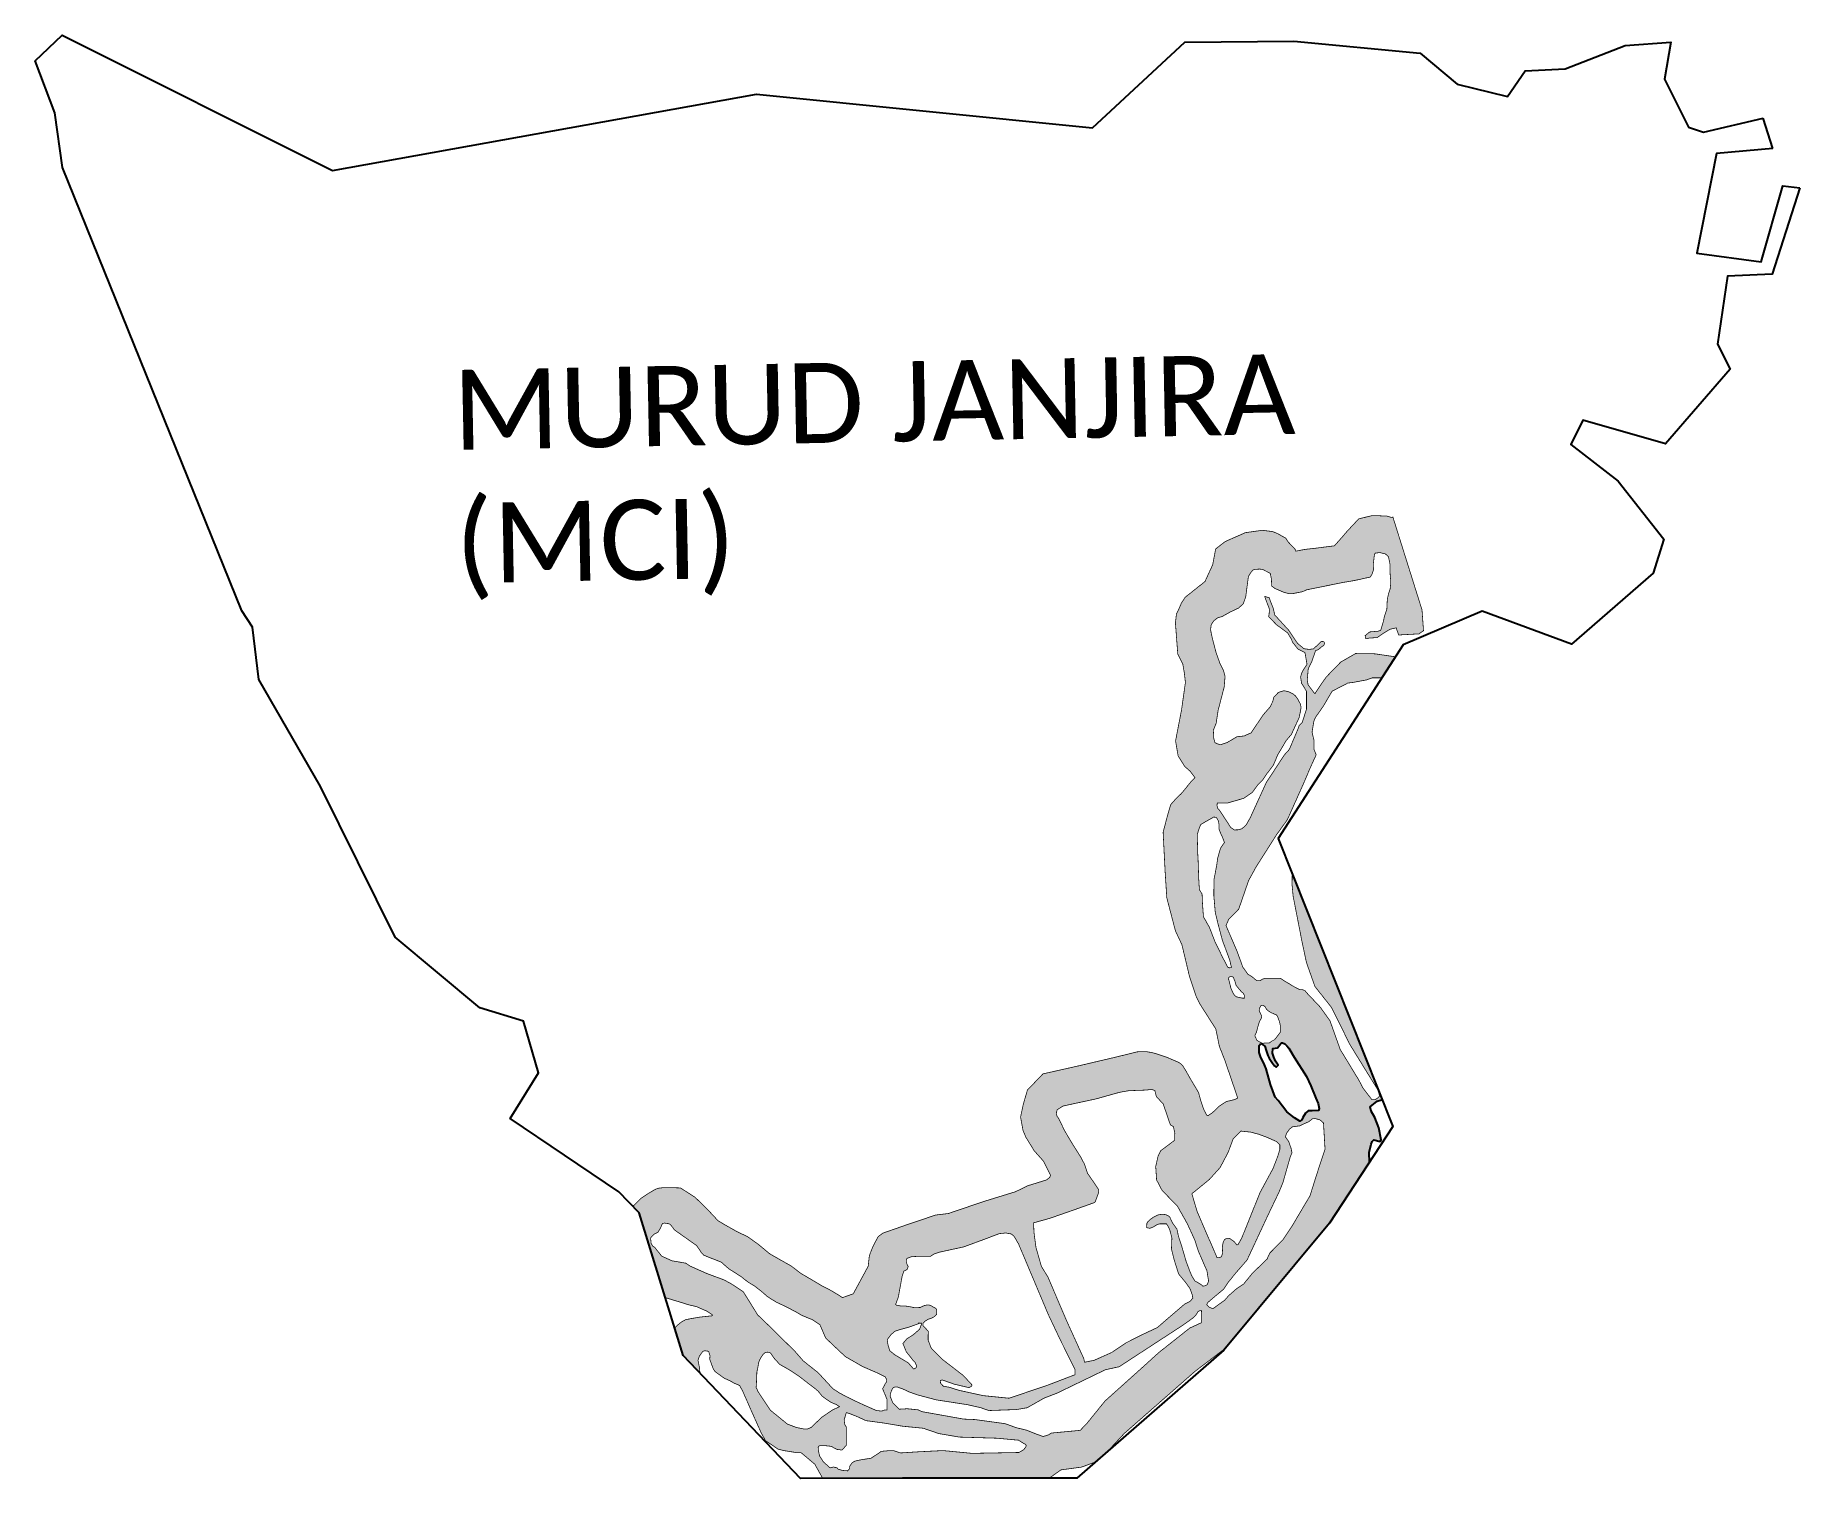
# Model space of a CAD drawing. Header units: metres. Extents: x 283713 to 286112, y 2026363 to 2028326.
import ezdxf

# ---------------------------------------------------------------- set-up
doc = ezdxf.new("R2010")
doc.units = ezdxf.units.M
for name, color, linetype in [('MANGROOVE BUFFER ZONE', 120, 'Continuous'), ('village', 3, 'Continuous'), ('VILLAGE NAME', 250, 'Continuous')]:
    doc.layers.add(name, color=color, linetype=linetype)
doc.styles.get("Standard").update_dxf_attribs({"font": 'simplex.shx'})

msp = doc.modelspace()

# ---------------------------------------------------------------- texts
at = {"layer": 'VILLAGE NAME', "insert": (284279.8, 2027870.9), "char_height": 108.748, "attachment_point": 1, "rotation": 1.1028}
msp.add_mtext_dynamic_manual_height_columns('{\\fCalibri|b0|i0|c0|p34;MURUD JANJIRA (MCI)}', width=1174.7, gutter_width=543.7, heights=[0], dxfattribs=at)

# ---------------------------------------------------------------- hatches: boundary and pattern name
at = {"layer": 'MANGROOVE BUFFER ZONE'}
h = msp.add_hatch(dxfattribs=at)
h.set_pattern_fill('GRASS', color=256)
h.paths.add_polyline_path([(285460.1, 2027004.6), (285448.2, 2027017.2), (285443.2, 2027022.4), (285439.3, 2027027), (285435.9, 2027028.2), (285432.1, 2027028.4), (285422.8, 2027033.2), (285417.4, 2027036.7), (285413.2, 2027039), (285406.2, 2027043.7), (285402.7, 2027043.7), (285385.9, 2027043.7), (285381.9, 2027042.6), (285378.2, 2027040.5), (285374.1, 2027040.3), (285367.3, 2027046), (285361.9, 2027049.2), (285354.9, 2027059), (285347.2, 2027080.3), (285332.1, 2027115.4), (285335.8, 2027124), (285349.4, 2027137.8), (285362.8, 2027176.6), (285373, 2027195.2), (285400.9, 2027239.1), (285415.5, 2027259.4), (285438.1, 2027309.9), (285446, 2027328.6), (285454.7, 2027347.7), (285451.8, 2027354.6), (285451.8, 2027367.2), (285449.1, 2027378.3), (285451.4, 2027392.8), (285453.7, 2027398.5), (285464.6, 2027414.1), (285476.4, 2027434.2), (285497.9, 2027445.3), (285503.9, 2027445.9), (285523.5, 2027449.6), (285530.9, 2027452.3), (285544, 2027452.3), (285562.6, 2027481), (285558.3, 2027481.5), (285534.5, 2027485), (285508.3, 2027485.4), (285488, 2027473.7), (285468.5, 2027453.6), (285459.5, 2027440.8), (285453.1, 2027430.9), (285450.9, 2027433.1), (285443.6, 2027443), (285442.6, 2027449.7), (285443.9, 2027464.7), (285448.9, 2027474.8), (285453.8, 2027489.3), (285457.6, 2027490.7), (285461.5, 2027494.1), (285465, 2027496.5), (285466.2, 2027499.4), (285465, 2027501.6), (285461.8, 2027501.9), (285457.9, 2027498.1), (285450.9, 2027491.7), (285444.8, 2027491), (285438, 2027492), (285429.4, 2027499.1), (285417.2, 2027517.2), (285398.3, 2027537.9), (285396.5, 2027546.5), (285393, 2027555.2), (285390.9, 2027561.2), (285384.8, 2027563.1), (285385.5, 2027560.5), (285391.1, 2027545.8), (285390.7, 2027539.3), (285390, 2027535.6), (285400.9, 2027524.4), (285415.8, 2027513.5), (285421.1, 2027504.6), (285422.6, 2027500.6), (285429.9, 2027491.5), (285435, 2027488.8), (285439.4, 2027486.8), (285442.2, 2027470.8), (285437.7, 2027464), (285434.6, 2027457.9), (285433.5, 2027453.5), (285434.8, 2027444.9), (285438.1, 2027439.8), (285441.5, 2027433.9), (285441.5, 2027417.2), (285441.5, 2027412.7), (285441.5, 2027409.8), (285435.7, 2027391.7), (285431.6, 2027387.6), (285430.2, 2027383.4), (285418.1, 2027354.9), (285411.4, 2027347.5), (285397.1, 2027325.6), (285387, 2027310.3), (285364.9, 2027261.8), (285359.3, 2027252), (285354.1, 2027247.4), (285349.9, 2027245.7), (285343.5, 2027245.5), (285338.7, 2027248.6), (285323, 2027272.7), (285320.8, 2027274.6), (285319.9, 2027278.6), (285320.2, 2027282), (285334.3, 2027282.1), (285356.3, 2027288.5), (285368.1, 2027296.7), (285374.9, 2027306.3), (285381.6, 2027312.9), (285387.1, 2027321.2), (285396.6, 2027333.8), (285402.5, 2027347.8), (285410.5, 2027361.1), (285413.1, 2027366), (285421, 2027375.4), (285431.5, 2027398.2), (285433.2, 2027406.3), (285434.1, 2027411.7), (285433.5, 2027416.1), (285429.4, 2027424), (285426.9, 2027427.3), (285424, 2027430.1), (285416.9, 2027433.6), (285410.9, 2027434.8), (285403.4, 2027432.6), (285396.9, 2027425.8), (285395.9, 2027420.7), (285391.9, 2027412.6), (285382.8, 2027402.2), (285366.2, 2027377.5), (285356.5, 2027373.2), (285347.1, 2027372.3), (285340, 2027368.1), (285334.2, 2027364.7), (285332.1, 2027363.8), (285325.5, 2027361.6), (285322.9, 2027361.6), (285317.1, 2027364.1), (285315.5, 2027370), (285314.9, 2027381), (285318.7, 2027390.6), (285321.4, 2027408.2), (285329.6, 2027439.8), (285330.8, 2027454.2), (285328.7, 2027462.3), (285324, 2027471.6), (285318.7, 2027486.3), (285313.6, 2027505.7), (285311.1, 2027517.7), (285312, 2027524.7), (285315.4, 2027529.8), (285320.5, 2027533.8), (285327, 2027535.8), (285338.1, 2027542), (285349.2, 2027547.2), (285355.5, 2027553), (285358.9, 2027562.5), (285361.3, 2027580.8), (285362.6, 2027590.4), (285365.8, 2027595.5), (285368.9, 2027599.1), (285371.5, 2027599.9), (285378.1, 2027600.2), (285381.9, 2027599.7), (285392.2, 2027594.5), (285393.8, 2027586.8), (285394.2, 2027577.2), (285398.6, 2027573.8), (285410.9, 2027568.6), (285417.7, 2027566.9), (285422, 2027566.7), (285426.5, 2027567.6), (285436.1, 2027569.5), (285441.7, 2027572), (285491.4, 2027582.1), (285502.5, 2027583.9), (285512.1, 2027585.8), (285522.5, 2027588.2), (285527.7, 2027589), (285530.6, 2027593.1), (285532.8, 2027599.9), (285532.2, 2027605.9), (285533.7, 2027618.5), (285534.6, 2027621.8), (285540.8, 2027622.7), (285548.5, 2027621), (285552.6, 2027617.5), (285553.4, 2027615), (285555.1, 2027606.5), (285555.1, 2027596.4), (285555.4, 2027590.4), (285555.9, 2027585.5), (285556, 2027580), (285555.2, 2027573.2), (285553.1, 2027566.8), (285551.4, 2027559.7), (285550.7, 2027545.6), (285547.4, 2027535.9), (285546.3, 2027530), (285542.4, 2027516.9), (285538.6, 2027515.7), (285527.5, 2027514.8), (285521.2, 2027509.7), (285522.2, 2027505.5), (285526.3, 2027506.3), (285537.6, 2027507.1), (285544.3, 2027511.7), (285550.4, 2027515.7), (285555.7, 2027518.5), (285563.4, 2027520.3), (285566.8, 2027510.6), (285594.4, 2027512.1), (285600.6, 2027516.4), (285598.6, 2027544.6), (285559, 2027670.9), (285557.1, 2027670.5), (285550.3, 2027672.4), (285545.5, 2027672.5), (285537.2, 2027672.9), (285530.3, 2027672.9), (285512.5, 2027668.5), (285496.7, 2027651.6), (285491.2, 2027645.1), (285479.5, 2027631.9), (285454.5, 2027628.7), (285439.3, 2027627), (285427, 2027624.6), (285426.5, 2027626.6), (285423, 2027630.5), (285416.7, 2027637), (285413.4, 2027642.2), (285408.6, 2027644.9), (285402.4, 2027648.4), (285395.6, 2027651.2), (285381.6, 2027653), (285358.5, 2027649.8), (285331, 2027637.7), (285318, 2027627.6), (285314, 2027606.2), (285303.5, 2027583.3), (285290.2, 2027572.7), (285276.6, 2027561.9), (285271.4, 2027553.9), (285267.2, 2027544.1), (285264.7, 2027539.4), (285263.3, 2027527), (285266.5, 2027484.7), (285273.4, 2027470.7), (285275.3, 2027459.7), (285276.9, 2027446.1), (285271.6, 2027408.5), (285263.5, 2027366.6), (285267, 2027346.1), (285275.9, 2027331.9), (285283.4, 2027325.2), (285289.9, 2027316.6), (285286.5, 2027313.2), (285283.2, 2027309.5), (285280.2, 2027305.8), (285276.3, 2027300.9), (285271.3, 2027294.9), (285264.3, 2027288.3), (285256.9, 2027279.9), (285252.3, 2027264.2), (285246.6, 2027242.3), (285249.3, 2027188.7), (285251.6, 2027153.1), (285263.3, 2027108.3), (285272.2, 2027089.2), (285282.6, 2027045.5), (285291.4, 2027019.4), (285296.2, 2027009.4), (285318.2, 2026974.8), (285323.1, 2026951), (285330.6, 2026931.9), (285348, 2026880.9), (285344.1, 2026878.9), (285337.1, 2026877.1), (285332.7, 2026876.2), (285322.7, 2026869.7), (285317.1, 2026864), (285313, 2026860.5), (285307.7, 2026857), (285305.8, 2026857.6), (285304.5, 2026860.1), (285302.4, 2026864.1), (285300, 2026870.4), (285297.6, 2026878), (285294.7, 2026888.4), (285283.2, 2026907.8), (285277.1, 2026918.7), (285272.8, 2026925.4), (285268.5, 2026929), (285260.1, 2026932.6), (285252.1, 2026936.1), (285243.7, 2026939), (285233.9, 2026942.1), (285223.6, 2026944), (285211.5, 2026943.7), (285181.8, 2026936.4), (285130.3, 2026924.3), (285083.2, 2026913.7), (285062.1, 2026891.7), (285056.5, 2026872.4), (285052.8, 2026855), (285056.1, 2026836.8), (285060.2, 2026827.2), (285071.3, 2026809.2), (285083.9, 2026795), (285093.5, 2026775.8), (285092.3, 2026772.7), (285087.9, 2026769.4), (285062.7, 2026761.6), (285045.8, 2026753.4), (285002.3, 2026740), (284954.6, 2026723.8), (284937.2, 2026721.7), (284896.7, 2026708), (284865.8, 2026697.2), (284859.3, 2026692.5), (284855.4, 2026685.3), (284851.4, 2026677.2), (284847.2, 2026666.6), (284845.6, 2026652.1), (284841.8, 2026645), (284825.3, 2026614.6), (284810.6, 2026609.4), (284804.9, 2026613.2), (284793.9, 2026619.7), (284784.2, 2026624.6), (284754.4, 2026642.2), (284740.9, 2026652.4), (284711.6, 2026669.1), (284696, 2026682.1), (284681.7, 2026692.3), (284667.3, 2026699.1), (284650.9, 2026708.4), (284641.4, 2026714.1), (284626.9, 2026729.6), (284610.2, 2026745.9), (284590.4, 2026758.6), (284583.4, 2026758.8), (284565.3, 2026758.8), (284559.4, 2026758), (284554.1, 2026755.5), (284546.2, 2026750.7), (284537.2, 2026744.7), (284526.8, 2026734.7), (284525.7, 2026733.6), (284534.4, 2026724.7), (284569.7, 2026609.4), (284588.9, 2026603.6), (284601, 2026599.8), (284612.6, 2026597), (284621.6, 2026593), (284626.5, 2026590.9), (284634, 2026585.8), (284633.4, 2026584.7), (284617.4, 2026583), (284611.4, 2026582), (284604.5, 2026580.8), (284597.2, 2026579.3), (284592.6, 2026576.9), (284587.1, 2026572.6), (284582.5, 2026567.9), (284594, 2026530.5), (284617.2, 2026506.2), (284616.8, 2026507.8), (284616.3, 2026513.7), (284614.2, 2026524.2), (284616.3, 2026530.1), (284620.5, 2026536), (284623.3, 2026537.2), (284628.7, 2026536.4), (284630.5, 2026530.5), (284630.2, 2026525.5), (284634.8, 2026513), (284637.3, 2026508.9), (284649.9, 2026499.8), (284657.9, 2026496.2), (284663.5, 2026493), (284670.9, 2026489.9), (284675.4, 2026481.3), (284688.9, 2026450.6), (284700.1, 2026425.6), (284706.1, 2026414.7), (284713, 2026410.2), (284723.1, 2026403.3), (284731.4, 2026401.3), (284748.8, 2026398.5), (284754.4, 2026398.5), (284773, 2026382.9), (284783.8, 2026363.6), (284892.3, 2026363.7), (285091.7, 2026363.8), (285107.6, 2026375.1), (285135.7, 2026378.9), (285154.2, 2026385.7), (285173.3, 2026402.8), (285193.8, 2026424.7), (285289.7, 2026508.9), (285331.7, 2026541), (285472.9, 2026710.8), (285527.3, 2026793.7), (285526.9, 2026806.7), (285529.5, 2026818.1), (285530.9, 2026821.6), (285533.1, 2026824.1), (285541.7, 2026821.9), (285543, 2026824), (285539.8, 2026840.4), (285534.3, 2026854.3), (285529.3, 2026862.9), (285528.2, 2026868.8), (285537.5, 2026876.4), (285544.3, 2026879), (285422.4, 2027185), (285422.1, 2027184.7), (285421.9, 2027170.7), (285423.3, 2027155.6), (285435.4, 2027093.5), (285441.4, 2027065.3), (285453, 2027032.5), (285475.4, 2027004.2), (285488.2, 2026978.7), (285499.6, 2026955.1), (285525, 2026913.8), (285538.3, 2026892.4), (285541, 2026883.5), (285538.8, 2026881.3), (285534.6, 2026878.5), (285530.4, 2026878.7), (285518.3, 2026894.4), (285512.6, 2026905.4), (285487.3, 2026947), (285473.5, 2026985.8)])
h.paths.add_polyline_path([(285377.3, 2026984.2), (285380.7, 2026990.6), (285380.3, 2026992.9), (285377.2, 2026999.5), (285377.5, 2027002.8), (285378.9, 2027005.3), (285379.5, 2027006.3), (285380.9, 2027007), (285382.7, 2027007), (285385.4, 2027004.8), (285387.3, 2027001.3), (285390.8, 2026998.5), (285393.3, 2026997.1), (285396.9, 2026995.4), (285400.9, 2026993.8), (285402.4, 2026991.2), (285404.5, 2026985.3), (285405.3, 2026982.6), (285405.9, 2026979.4), (285405.8, 2026970.1), (285398.2, 2026960.2), (285394, 2026958.1), (285391, 2026955.7), (285385.4, 2026955.6), (285381.5, 2026955.3), (285378.7, 2026956.8), (285376.8, 2026957.7), (285374, 2026959.5), (285371.3, 2026965.7), (285373.5, 2026970.5), (285375.6, 2026978.4)], flags=16)
h.paths.add_polyline_path([(285354.5, 2027016.7), (285349.8, 2027017.7), (285346.8, 2027018.3), (285344.5, 2027019.7), (285342.4, 2027022.4), (285340.5, 2027026.3), (285338.6, 2027030.7), (285335.9, 2027041.6), (285335.2, 2027043.3), (285336, 2027044.9), (285337.5, 2027046), (285341, 2027045.8), (285342.1, 2027045), (285343.3, 2027041.8), (285344, 2027040.4), (285345.8, 2027034), (285352.6, 2027025.9), (285355.2, 2027023.6), (285357.1, 2027020.6), (285357.1, 2027018.1), (285357.1, 2027016.6)], flags=16)
h.paths.add_polyline_path([(285379.5, 2026954.8), (285384.8, 2026951.2), (285386.7, 2026945.5), (285389, 2026938.8), (285390.9, 2026935), (285395.4, 2026928.3), (285398.1, 2026924.5), (285400.5, 2026922.9), (285403, 2026925.4), (285402.1, 2026926.9), (285399.6, 2026931.1), (285397.2, 2026936.3), (285395.3, 2026941.7), (285395.6, 2026948.3), (285402.3, 2026949.1), (285403.9, 2026951.2), (285407.1, 2026955.6), (285409.1, 2026956.1), (285412.2, 2026954.7), (285414.9, 2026951.7), (285417.5, 2026948.7), (285424.6, 2026936.3), (285441.3, 2026910), (285447.5, 2026897.5), (285454.2, 2026880.6), (285457.2, 2026873.5), (285458.8, 2026866.4), (285457.8, 2026863.7), (285449.4, 2026863.6), (285443.9, 2026863.3), (285440.1, 2026860.2), (285436.5, 2026854.3), (285435.2, 2026851.4), (285432.3, 2026849.5), (285425.1, 2026853.7), (285414.8, 2026862.2), (285403.2, 2026877.3), (285399, 2026881.9), (285392.8, 2026899.3), (285386.7, 2026920.4), (285384.4, 2026925.9), (285382.4, 2026930.1), (285379.6, 2026935.9), (285377.2, 2026942.9), (285377.3, 2026952.2)], flags=16)
h.paths.add_polyline_path([(285337, 2027057.9), (285334.8, 2027058.5), (285333.7, 2027060.1), (285327.1, 2027073), (285317, 2027093.7), (285309.6, 2027112.9), (285301.4, 2027127.4), (285300.1, 2027145.9), (285299.6, 2027158.2), (285295.9, 2027164.3), (285295, 2027179.5), (285294.2, 2027203.9), (285293.7, 2027213.1), (285293, 2027239.1), (285295.3, 2027246.6), (285297.7, 2027252.8), (285304.3, 2027256.7), (285315.3, 2027262.9), (285318.6, 2027262.7), (285319.7, 2027261.2), (285321.6, 2027257.9), (285322.5, 2027253.4), (285322.5, 2027246.6), (285325.6, 2027238.9), (285327.1, 2027236), (285330, 2027228.4), (285325.6, 2027222.2), (285323.8, 2027218.1), (285320.6, 2027206.4), (285319.7, 2027199.1), (285317.5, 2027187), (285315.7, 2027177.8), (285315.5, 2027156.3), (285317.5, 2027133), (285321.4, 2027117.1), (285327.1, 2027095.6), (285337.2, 2027068.3), (285339.5, 2027058.5)], flags=16)
h.paths.add_polyline_path([(285235.3, 2026891), (285237.4, 2026882.8), (285246.7, 2026872.8), (285256.4, 2026844.5), (285260.6, 2026841.9), (285262.5, 2026833), (285262.2, 2026826.6), (285262.2, 2026823.8), (285260.4, 2026821.9), (285257.8, 2026820.3), (285256.4, 2026818.9), (285252.1, 2026815.8), (285249.2, 2026813.5), (285243.3, 2026809.2), (285239.9, 2026802.4), (285236.5, 2026787.7), (285237.7, 2026769.5), (285245.1, 2026755.3), (285266.1, 2026733.7), (285279.6, 2026709.7), (285289.5, 2026688), (285294.8, 2026671.9), (285300.9, 2026657.8), (285306.2, 2026645.8), (285308.4, 2026631.7), (285306.5, 2026626.9), (285303, 2026625.4), (285300.7, 2026624.9), (285299, 2026626.7), (285289.5, 2026632.3), (285285.8, 2026638.7), (285283.5, 2026643.7), (285278, 2026658.3), (285271.8, 2026679.6), (285267.3, 2026693.4), (285265.4, 2026702.6), (285259.5, 2026710.7), (285255.3, 2026719.6), (285250, 2026722.3), (285245.5, 2026722.8), (285239.7, 2026721.9), (285236.3, 2026720.2), (285233.4, 2026718.8), (285228.9, 2026715.6), (285225.8, 2026712.7), (285224.5, 2026710.3), (285224.2, 2026704.6), (285228.3, 2026703.7), (285231.8, 2026704.7), (285238.9, 2026708.9), (285242.4, 2026709.8), (285251, 2026709.8), (285252.8, 2026707.3), (285255.6, 2026701.8), (285258.5, 2026690.4), (285257.9, 2026675.6), (285261.7, 2026660.5), (285267.6, 2026641.7), (285278.2, 2026628.7), (285283.2, 2026621.5), (285286.1, 2026613.4), (285287, 2026608.8), (285283.1, 2026604.2), (285275.9, 2026600.7), (285255.5, 2026583.2), (285238.9, 2026568.8), (285219, 2026559.4), (285196.1, 2026547.9), (285176.7, 2026534.8), (285152.9, 2026524.2), (285139.8, 2026521.5), (285138.7, 2026526.6), (285134.1, 2026536.7), (285115.3, 2026578.1), (285093.3, 2026629.6), (285090.2, 2026637), (285081.1, 2026651.9), (285073.7, 2026677.8), (285071, 2026698.4), (285070.5, 2026711.1), (285092.7, 2026717.3), (285126.5, 2026729.1), (285153.1, 2026738.6), (285154.4, 2026740.1), (285157.6, 2026748.5), (285158.9, 2026752.8), (285159.1, 2026755.9), (285154.7, 2026762.7), (285143.8, 2026778.6), (285139.8, 2026790.6), (285134.7, 2026800.4), (285123.7, 2026817.9), (285112.6, 2026836.5), (285105.1, 2026852.2), (285102.3, 2026856.3), (285101.3, 2026859.5), (285102.6, 2026865), (285110.7, 2026870), (285155.9, 2026879.8), (285184.7, 2026887.9), (285189.3, 2026889), (285199.8, 2026890.8), (285224, 2026891.7), (285230.7, 2026892.7)], flags=16)
h.paths.add_polyline_path([(285352.2, 2026835.9), (285365.5, 2026834.5), (285376.3, 2026831.7), (285387.6, 2026827.5), (285400.7, 2026821.7), (285405.3, 2026817), (285405.3, 2026811.1), (285402.5, 2026801.8), (285396.2, 2026785.4), (285378.4, 2026752.4), (285353.5, 2026690.5), (285348.5, 2026681.6), (285346.8, 2026681.1), (285343.4, 2026685.4), (285336.6, 2026690.2), (285333.1, 2026690.1), (285330.2, 2026688.6), (285328.1, 2026684.3), (285327.1, 2026678.4), (285327.5, 2026669.4), (285325.5, 2026664.7), (285321.9, 2026663.6), (285319.9, 2026663.9), (285317.6, 2026669.2), (285310.6, 2026685.5), (285306.9, 2026693.6), (285292.6, 2026727.2), (285285.7, 2026750.7), (285309.4, 2026770), (285324.1, 2026786.3), (285335.1, 2026807.2), (285341.9, 2026825.4)], flags=16)
h.paths.add_polyline_path([(285422, 2026841.6), (285432.2, 2026843), (285440.8, 2026847), (285445.1, 2026848.9), (285448.9, 2026852.2), (285451.7, 2026853.4), (285459.8, 2026851.1), (285464.6, 2026847), (285466.7, 2026811.4), (285454.6, 2026774.5), (285446.3, 2026747.9), (285421.3, 2026705.8), (285409.4, 2026688), (285391.8, 2026670.2), (285387.7, 2026661.6), (285368.2, 2026642.8), (285356.1, 2026628), (285346.7, 2026621.7), (285335.8, 2026612.2), (285330.3, 2026605.9), (285314.2, 2026594.3), (285309.1, 2026596.5), (285305.9, 2026599.6), (285307.1, 2026602.5), (285314.7, 2026609.1), (285328.8, 2026620.8), (285335.4, 2026630.6), (285340, 2026636.2), (285345, 2026642.5), (285360.7, 2026660.5), (285366.5, 2026672.9), (285388.7, 2026720.6), (285404.2, 2026753), (285409.6, 2026766.2), (285419.2, 2026800), (285421.8, 2026806.4), (285420.6, 2026812.3), (285419.4, 2026815.7), (285417.3, 2026821.8), (285412.8, 2026828), (285414.4, 2026832.8), (285418, 2026838)], flags=16)
h.paths.add_polyline_path([(285298.9, 2026591.8), (285298.6, 2026588.9), (285298.5, 2026575.2), (285282.8, 2026568), (285240.6, 2026534.6), (285221.8, 2026517.5), (285167.5, 2026468.7), (285143, 2026438.4), (285133.9, 2026428.9), (285094.6, 2026425.2), (285091, 2026422.9), (285083.6, 2026420.5), (285074.6, 2026423.7), (285068.4, 2026426.2), (285060.3, 2026429.3), (285046.6, 2026432.6), (285031.8, 2026438), (284990.6, 2026443.6), (284975.5, 2026444.2), (284918.9, 2026454.3), (284913.5, 2026456.8), (284898.5, 2026458.3), (284887.7, 2026457.6), (284879.1, 2026466.4), (284875.5, 2026475.2), (284875.7, 2026478.8), (284877.2, 2026482.3), (284878.4, 2026485.3), (284879.5, 2026486.8), (284881.7, 2026487.7), (284885.6, 2026487.7), (284892.9, 2026485.1), (284901.2, 2026481.2), (284912.7, 2026477.1), (284938.4, 2026470.3), (284980.5, 2026463.8), (284998.2, 2026459.8), (285009.9, 2026455.8), (285047.4, 2026457.2), (285061.6, 2026459.6), (285085.2, 2026472.9), (285102.9, 2026479.7), (285121.2, 2026488.6), (285168.1, 2026511.3), (285186.8, 2026515.4), (285272.4, 2026571.2), (285281.8, 2026577.8), (285288.3, 2026582.6), (285291.1, 2026585.6), (285294.2, 2026590.6), (285296.6, 2026591.8)], flags=16)
h.paths.add_polyline_path([(285044, 2026692.7), (285050, 2026682.5), (285090.4, 2026586.6), (285106.7, 2026552.1), (285126.8, 2026511.7), (285126.9, 2026504.6), (285087.7, 2026489.6), (285037, 2026472.6), (285002, 2026476.1), (284969.2, 2026483.3), (284955.8, 2026487.5), (284947.7, 2026489), (284944, 2026493), (284943.7, 2026496.7), (284946.2, 2026497.5), (284962.6, 2026491.7), (284982.4, 2026487), (284984.3, 2026487.8), (284986.2, 2026489), (284986.9, 2026490.6), (284974.8, 2026503.6), (284945.6, 2026526.1), (284931.3, 2026540.8), (284927.2, 2026551.3), (284927.2, 2026559.2), (284927.4, 2026563.5), (284924, 2026567.2), (284920.2, 2026571.3), (284920.2, 2026574.3), (284922.4, 2026577.1), (284927.1, 2026579.9), (284931.8, 2026581.5), (284935.5, 2026583.5), (284938.8, 2026587), (284938.6, 2026593.7), (284936.8, 2026595.2), (284934.7, 2026596.2), (284932.2, 2026597.9), (284928.6, 2026599.3), (284924.7, 2026599.2), (284922, 2026598.6), (284919.2, 2026597.4), (284916.3, 2026596), (284908.7, 2026595.7), (284903.6, 2026596.8), (284899.9, 2026597.4), (284896.6, 2026597.9), (284889.6, 2026598.1), (284884.3, 2026599.1), (284882.9, 2026600), (284886.6, 2026610.2), (284891.8, 2026638.5), (284894.1, 2026645.4), (284898.4, 2026647.6), (284900.1, 2026651.5), (284897.4, 2026657.2), (284897.4, 2026660.8), (284898.5, 2026662.8), (284904.7, 2026665.1), (284915.6, 2026665.6), (284930.4, 2026665.6), (284934.3, 2026668.3), (284937.3, 2026669.5), (284942.4, 2026671.2), (284975.5, 2026678.4), (285003.8, 2026688.8), (285023.8, 2026696.4), (285032.7, 2026697.3), (285040.2, 2026696)], flags=16)
h.paths.add_polyline_path([(284917.8, 2026574.7), (284918.2, 2026573.6), (284915.5, 2026566.4), (284906.8, 2026558.8), (284898.2, 2026553.4), (284892.8, 2026547), (284897.4, 2026535.8), (284905.7, 2026525.3), (284907.6, 2026522.9), (284909.4, 2026521.2), (284911.4, 2026516.7), (284910.8, 2026514.2), (284909.2, 2026513.1), (284907.4, 2026512.3), (284900, 2026520.8), (284892.1, 2026525.4), (284881.7, 2026531.7), (284875, 2026537.2), (284872.5, 2026545.3), (284871.5, 2026552.4), (284877.1, 2026559.5), (284881.9, 2026563.6), (284888.5, 2026565.8), (284902.2, 2026569.6), (284915.1, 2026574.4), (284914.7, 2026574.7), (284917.2, 2026574.6)], flags=16)
h.paths.add_polyline_path([(285050, 2026415.5), (285056.8, 2026411.2), (285059.6, 2026409.7), (285060.5, 2026407.9), (285059.7, 2026405.7), (285056.7, 2026402.4), (285050.5, 2026398.8), (284986.9, 2026397.6), (284947.3, 2026401.4), (284915.2, 2026399.8), (284889.7, 2026398.2), (284884.5, 2026399.9), (284880, 2026401.3), (284873.9, 2026401.3), (284863.2, 2026400.3), (284859.9, 2026397.8), (284849.4, 2026391), (284834.3, 2026388.6), (284827.3, 2026387), (284823.9, 2026384.9), (284820.4, 2026380), (284820.3, 2026376.7), (284817.7, 2026373.8), (284810, 2026374.5), (284804.4, 2026376.3), (284803.1, 2026378), (284798.5, 2026379), (284793.8, 2026377.9), (284784.8, 2026385.9), (284779.5, 2026394.1), (284778, 2026401.1), (284777.6, 2026406.9), (284779.4, 2026407.9), (284785.6, 2026408.2), (284794.1, 2026407.3), (284796.7, 2026406.4), (284803.1, 2026402.9), (284810.1, 2026402.1), (284815.8, 2026408.5), (284815.8, 2026433.6), (284813.7, 2026436.9), (284813, 2026443.2), (284815.9, 2026453), (284820.9, 2026451.5), (284829.5, 2026448.1), (284842.6, 2026442.1), (284865.7, 2026439), (284892.6, 2026434.5), (284920.7, 2026431.7), (284941.6, 2026424.5), (284969.7, 2026419.7), (285020.5, 2026418.2)], flags=16)
h.paths.add_polyline_path([(284868.6, 2026501.7), (284870.9, 2026497.8), (284870.6, 2026494.8), (284869.3, 2026493.1), (284865.2, 2026485.5), (284871.2, 2026471), (284871.2, 2026456.8), (284867.3, 2026456.4), (284865.4, 2026455.5), (284863.1, 2026455.2), (284856.7, 2026455.9), (284841.2, 2026462.7), (284829.7, 2026468), (284815.3, 2026475), (284806.4, 2026479.9), (284797.8, 2026485.4), (284777.5, 2026507.4), (284767.1, 2026515.6), (284757.4, 2026523.3), (284745.9, 2026536.5), (284711.3, 2026570.6), (284695.3, 2026586), (284675.9, 2026617.3), (284660.1, 2026627.8), (284649.9, 2026633.4), (284626, 2026642.3), (284603.3, 2026652.4), (284597.9, 2026656.2), (284585.4, 2026658.4), (284578.8, 2026659.5), (284564.8, 2026665.9), (284557.3, 2026675.3), (284555.5, 2026677.7), (284552.3, 2026679.9), (284550.6, 2026683.1), (284549.8, 2026689.9), (284550.6, 2026691.8), (284554.4, 2026695.6), (284559.6, 2026698.1), (284563.4, 2026704.3), (284565.8, 2026710), (284568.8, 2026710.8), (284574, 2026710), (284576.2, 2026709.2), (284580, 2026704.8), (284582.1, 2026701.6), (284612.2, 2026680.3), (284616.7, 2026674), (284618.5, 2026671), (284621.7, 2026667.4), (284626.4, 2026665.3), (284645.8, 2026657.7), (284656, 2026648.7), (284672.5, 2026638.2), (284681.9, 2026630.8), (284691.2, 2026625.2), (284702.7, 2026616.1), (284707.6, 2026611.6), (284714.1, 2026607.3), (284721.1, 2026603), (284733.4, 2026597.3), (284747.3, 2026590), (284755.6, 2026585.2), (284764.7, 2026581.4), (284769.5, 2026579.6), (284780, 2026572.5), (284787.7, 2026554.6), (284796.7, 2026546), (284814.5, 2026529.2), (284838, 2026515.7), (284858.7, 2026506.7)], flags=16)
h.paths.add_polyline_path([(284806.6, 2026461.1), (284797, 2026456.5), (284782.8, 2026446.9), (284767.7, 2026432.6), (284762.7, 2026430.7), (284758.8, 2026430.6), (284748, 2026432.8), (284735.8, 2026437.4), (284712.6, 2026456.3), (284696.3, 2026480.9), (284693.2, 2026487.4), (284693.6, 2026490.7), (284694.3, 2026508.2), (284695.8, 2026515.4), (284696.8, 2026521.2), (284698.2, 2026524.9), (284700.5, 2026529), (284702.8, 2026532.3), (284705, 2026534.2), (284706.4, 2026535), (284708.6, 2026535.2), (284711.5, 2026535.1), (284713.5, 2026533.2), (284717.6, 2026527.1), (284725.3, 2026518.6), (284739.1, 2026510.8), (284750.3, 2026503.4), (284773.9, 2026485.3), (284777.6, 2026482.2), (284782.7, 2026475.8), (284787.5, 2026472), (284795.3, 2026466.9), (284802.7, 2026463.8)], flags=16)

# ---------------------------------------------------------------- linework, layer by layer
at = {"color": 3, "flags": 128}
msp.add_lwpolyline([(286075.6, 2028172.4), (286062.3, 2028213.4)], dxfattribs=at)
at = {"layer": 'MANGROOVE BUFFER ZONE', "const_width": 1, "flags": 128}
for points in [[(285562.6, 2027481), (285558.3, 2027481.5), (285534.5, 2027485), (285508.3, 2027485.4), (285488, 2027473.7), (285468.5, 2027453.6), (285459.5, 2027440.8), (285453.1, 2027430.9), (285450.9, 2027433.1), (285443.6, 2027443), (285442.6, 2027449.7), (285443.9, 2027464.7), (285448.9, 2027474.8), (285453.8, 2027489.3), (285457.6, 2027490.7), (285461.5, 2027494.1), (285465, 2027496.5), (285466.2, 2027499.4), (285465, 2027501.6), (285461.8, 2027501.9), (285457.9, 2027498.1), (285450.9, 2027491.7), (285444.8, 2027491), (285438, 2027492), (285429.4, 2027499.1), (285417.2, 2027517.2), (285398.3, 2027537.9), (285396.5, 2027546.5), (285393, 2027555.2), (285390.9, 2027561.2), (285384.8, 2027563.1), (285385.5, 2027560.5), (285391.1, 2027545.8), (285390.7, 2027539.3), (285390, 2027535.6), (285400.9, 2027524.4), (285415.8, 2027513.5), (285421.1, 2027504.6), (285422.6, 2027500.6), (285429.9, 2027491.5), (285435, 2027488.8), (285439.4, 2027486.8), (285442.2, 2027470.8), (285437.7, 2027464), (285434.6, 2027457.9), (285433.5, 2027453.5), (285434.8, 2027444.9), (285438.1, 2027439.8), (285441.5, 2027433.9), (285441.5, 2027417.2), (285441.5, 2027412.7), (285441.5, 2027409.8), (285435.7, 2027391.7), (285431.6, 2027387.6), (285430.2, 2027383.4), (285418.1, 2027354.9), (285411.4, 2027347.5), (285397.1, 2027325.6), (285387, 2027310.3), (285364.9, 2027261.8), (285359.3, 2027252), (285354.1, 2027247.4), (285349.9, 2027245.7), (285343.5, 2027245.5), (285338.7, 2027248.6), (285323, 2027272.7), (285320.8, 2027274.6), (285319.9, 2027278.6), (285320.2, 2027282), (285334.3, 2027282.1), (285356.3, 2027288.5), (285368.1, 2027296.7), (285374.9, 2027306.3), (285381.6, 2027312.9), (285387.1, 2027321.2), (285396.6, 2027333.8), (285402.5, 2027347.8), (285410.5, 2027361.1), (285413.1, 2027366), (285421, 2027375.4), (285431.5, 2027398.2), (285433.2, 2027406.3), (285434.1, 2027411.7), (285433.5, 2027416.1), (285429.4, 2027424), (285426.9, 2027427.3), (285424, 2027430.1), (285416.9, 2027433.6), (285410.9, 2027434.8), (285403.4, 2027432.6), (285396.9, 2027425.8), (285395.9, 2027420.7), (285391.9, 2027412.6), (285382.8, 2027402.2), (285366.2, 2027377.5), (285356.5, 2027373.2), (285347.1, 2027372.3), (285340, 2027368.1), (285334.2, 2027364.7), (285332.1, 2027363.8), (285325.5, 2027361.6), (285322.9, 2027361.6), (285317.1, 2027364.1), (285315.5, 2027370), (285314.9, 2027381), (285318.7, 2027390.6), (285321.4, 2027408.2), (285329.6, 2027439.8), (285330.8, 2027454.2), (285328.7, 2027462.3), (285324, 2027471.6), (285318.7, 2027486.3), (285313.6, 2027505.7), (285311.1, 2027517.7), (285312, 2027524.7), (285315.4, 2027529.8), (285320.5, 2027533.8), (285327, 2027535.8), (285338.1, 2027542), (285349.2, 2027547.2), (285355.5, 2027553), (285358.9, 2027562.5), (285361.3, 2027580.8), (285362.6, 2027590.4), (285365.8, 2027595.5), (285368.9, 2027599.1), (285371.5, 2027599.9), (285378.1, 2027600.2), (285381.9, 2027599.7), (285392.2, 2027594.5), (285393.8, 2027586.8), (285394.2, 2027577.2), (285398.6, 2027573.8), (285410.9, 2027568.6), (285417.7, 2027566.9), (285422, 2027566.7), (285426.5, 2027567.6), (285436.1, 2027569.5), (285441.7, 2027572), (285491.4, 2027582.1), (285502.5, 2027583.9), (285512.1, 2027585.8), (285522.5, 2027588.2), (285527.7, 2027589), (285530.6, 2027593.1), (285532.8, 2027599.9), (285532.2, 2027605.9), (285533.7, 2027618.5), (285534.6, 2027621.8), (285539.4, 2027622.5), (285541.7, 2027622.5), (285548.5, 2027621), (285552.6, 2027617.5), (285553.4, 2027615), (285555.1, 2027606.5), (285555.1, 2027596.4), (285555.4, 2027590.4), (285555.9, 2027585.5), (285556, 2027580), (285555.2, 2027573.2), (285553.1, 2027566.8), (285551.4, 2027559.7), (285550.7, 2027545.6), (285547.4, 2027535.9), (285546.3, 2027530), (285542.4, 2027516.9), (285538.6, 2027515.7), (285527.5, 2027514.8), (285521.2, 2027509.7), (285522.2, 2027505.5), (285526.3, 2027506.3), (285537.6, 2027507.1), (285544.3, 2027511.7), (285550.4, 2027515.7), (285555.7, 2027518.5), (285563.4, 2027520.3), (285566.8, 2027510.6), (285594.4, 2027512.1), (285600.6, 2027516.4), (285598.6, 2027544.6), (285559, 2027670.9), (285557.1, 2027670.5), (285550.3, 2027672.4), (285545.5, 2027672.5), (285537.2, 2027672.9), (285530.3, 2027672.9), (285512.5, 2027668.5), (285496.7, 2027651.6), (285491.2, 2027645.1), (285479.5, 2027631.9), (285454.5, 2027628.7), (285439.3, 2027627), (285427, 2027624.6), (285426.5, 2027626.6), (285423, 2027630.5), (285416.7, 2027637), (285413.4, 2027642.2), (285408.6, 2027644.9), (285402.4, 2027648.4), (285395.6, 2027651.2), (285381.6, 2027653), (285358.5, 2027649.8), (285331, 2027637.7), (285318, 2027627.6), (285314, 2027606.2), (285303.5, 2027583.3), (285290.2, 2027572.7), (285276.6, 2027561.9), (285271.4, 2027553.9), (285267.2, 2027544.1), (285264.7, 2027539.4), (285263.3, 2027527), (285266.5, 2027484.7), (285273.4, 2027470.7), (285275.3, 2027459.7), (285276.9, 2027446.1), (285271.6, 2027408.5), (285263.5, 2027366.6), (285267, 2027346.1), (285275.9, 2027331.9), (285283.4, 2027325.2), (285289.9, 2027316.6), (285286.5, 2027313.2), (285283.2, 2027309.5), (285280.2, 2027305.8), (285276.3, 2027300.9), (285271.3, 2027294.9), (285264.3, 2027288.3), (285256.9, 2027279.9), (285252.3, 2027264.2), (285246.6, 2027242.3), (285249.3, 2027188.7), (285251.6, 2027153.1), (285263.3, 2027108.3), (285272.2, 2027089.2), (285282.6, 2027045.5), (285291.4, 2027019.4), (285296.2, 2027009.4), (285318.2, 2026974.8), (285323.1, 2026951), (285330.6, 2026931.9), (285348, 2026880.9), (285344.1, 2026878.9), (285337.1, 2026877.1), (285332.7, 2026876.2), (285322.7, 2026869.7), (285317.1, 2026864), (285313, 2026860.5), (285307.7, 2026857), (285305.8, 2026857.6), (285304.5, 2026860.1), (285302.4, 2026864.1), (285300, 2026870.4), (285297.6, 2026878), (285294.7, 2026888.4), (285283.2, 2026907.8), (285277.1, 2026918.7), (285272.8, 2026925.4), (285268.5, 2026929), (285260.1, 2026932.6), (285252.1, 2026936.1), (285243.7, 2026939), (285233.9, 2026942.1), (285223.6, 2026944), (285211.5, 2026943.7), (285181.8, 2026936.4), (285130.3, 2026924.3), (285083.2, 2026913.7), (285062.1, 2026891.7), (285056.5, 2026872.4), (285052.8, 2026855), (285056.1, 2026836.8), (285060.2, 2026827.2), (285071.3, 2026809.2), (285083.9, 2026795), (285093.5, 2026775.8), (285092.3, 2026772.7), (285087.9, 2026769.4), (285062.7, 2026761.6), (285045.8, 2026753.4), (285002.3, 2026740), (284954.6, 2026723.8), (284937.2, 2026721.7), (284896.7, 2026708), (284865.8, 2026697.2), (284859.3, 2026692.5), (284855.4, 2026685.3), (284851.4, 2026677.2), (284847.2, 2026666.6), (284845.6, 2026652.1), (284841.8, 2026645), (284825.3, 2026614.6), (284810.6, 2026609.4), (284804.9, 2026613.2), (284793.9, 2026619.7), (284784.2, 2026624.6), (284754.4, 2026642.2), (284740.9, 2026652.4), (284711.6, 2026669.1), (284696, 2026682.1), (284681.7, 2026692.3), (284667.3, 2026699.1), (284650.9, 2026708.4), (284641.4, 2026714.1), (284626.9, 2026729.6), (284610.2, 2026745.9), (284590.4, 2026758.6), (284583.4, 2026758.8), (284565.3, 2026758.8), (284559.4, 2026758), (284554.1, 2026755.5), (284546.2, 2026750.7), (284537.2, 2026744.7), (284526.8, 2026734.7), (284525.7, 2026733.6)], [(285422.4, 2027185), (285422.1, 2027184.7), (285421.9, 2027170.7), (285423.3, 2027155.6), (285435.4, 2027093.5), (285441.4, 2027065.3), (285453, 2027032.5), (285475.4, 2027004.2), (285488.2, 2026978.7), (285499.6, 2026955.1), (285525, 2026913.8), (285538.3, 2026892.4), (285541, 2026883.5), (285538.8, 2026881.3), (285534.6, 2026878.5), (285530.4, 2026878.7), (285518.3, 2026894.4), (285512.6, 2026905.4), (285487.3, 2026947), (285473.5, 2026985.8), (285460.1, 2027004.6), (285448.2, 2027017.2), (285443.2, 2027022.4), (285439.3, 2027027), (285435.9, 2027028.2), (285432.1, 2027028.4), (285422.8, 2027033.2), (285417.4, 2027036.7), (285413.2, 2027039), (285406.2, 2027043.7), (285402.7, 2027043.7), (285385.9, 2027043.7), (285381.9, 2027042.6), (285378.2, 2027040.5), (285374.1, 2027040.3), (285367.3, 2027046), (285361.9, 2027049.2), (285354.9, 2027059), (285347.2, 2027080.3), (285332.1, 2027115.4), (285335.8, 2027124), (285349.4, 2027137.8), (285362.8, 2027176.6), (285373, 2027195.2), (285400.9, 2027239.1), (285415.5, 2027259.4), (285438.1, 2027309.9), (285446, 2027328.6), (285454.7, 2027347.7), (285451.8, 2027354.6), (285451.8, 2027367.2), (285449.1, 2027378.3), (285451.4, 2027392.8), (285453.7, 2027398.5), (285464.6, 2027414.1), (285476.4, 2027434.2), (285497.9, 2027445.3), (285503.9, 2027445.9), (285523.5, 2027449.6), (285530.9, 2027452.3), (285544, 2027452.3)], [(284569.7, 2026609.4), (284588.9, 2026603.6), (284601, 2026599.8), (284612.6, 2026597), (284621.6, 2026593), (284626.5, 2026590.9), (284634, 2026585.8), (284633.4, 2026584.7), (284617.4, 2026583), (284611.4, 2026582), (284604.5, 2026580.8), (284597.2, 2026579.3), (284592.6, 2026576.9), (284587.1, 2026572.6), (284582.5, 2026567.9)], [(284617.2, 2026506.2), (284616.8, 2026507.8), (284616.3, 2026513.7), (284614.2, 2026524.2), (284616.3, 2026530.1), (284620.5, 2026536), (284623.3, 2026537.2), (284628, 2026536.5), (284629, 2026535.5), (284630.5, 2026530.5), (284630.2, 2026525.5), (284634.8, 2026513), (284637.3, 2026508.9), (284649.9, 2026499.8), (284657.9, 2026496.2), (284663.5, 2026493), (284670.9, 2026489.9), (284675.4, 2026481.3), (284688.9, 2026450.6), (284700.1, 2026425.6), (284706.1, 2026414.7), (284713, 2026410.2), (284723.1, 2026403.3), (284731.4, 2026401.3), (284748.8, 2026398.5), (284754.4, 2026398.5), (284773, 2026382.9), (284783.8, 2026363.6)], [(285091.7, 2026363.8), (285107.6, 2026375.1), (285135.7, 2026378.9), (285154.2, 2026385.7), (285173.3, 2026402.8), (285193.8, 2026424.7), (285289.7, 2026508.9), (285331.7, 2026541)]]:
    msp.add_lwpolyline(points, dxfattribs=at)
for points in [[(285318.6, 2027262.7), (285319.7, 2027261.2), (285321.6, 2027257.9), (285322.5, 2027253.4), (285322.5, 2027246.6), (285325.6, 2027238.9), (285327.1, 2027236), (285330, 2027228.4), (285325.6, 2027222.2), (285323.8, 2027218.1), (285320.6, 2027206.4), (285319.7, 2027199.1), (285317.5, 2027187), (285315.7, 2027177.8), (285315.5, 2027156.3), (285317.5, 2027133), (285321.4, 2027117.1), (285327.1, 2027095.6), (285337.2, 2027068.3), (285339.5, 2027058.5), (285337, 2027057.9), (285334.8, 2027058.5), (285333.7, 2027060.1), (285327.1, 2027073), (285317, 2027093.7), (285309.6, 2027112.9), (285301.4, 2027127.4), (285300.1, 2027145.9), (285299.6, 2027158.2), (285295.9, 2027164.3), (285295, 2027179.5), (285294.2, 2027203.9), (285293.7, 2027213.1), (285293, 2027239.1), (285295.3, 2027246.6), (285297.7, 2027252.8), (285304.3, 2027256.7), (285315.3, 2027262.9)], [(285340.6, 2027045.9), (285341.4, 2027045.5), (285342.1, 2027045), (285343.3, 2027041.8), (285344, 2027040.4), (285345.8, 2027034), (285352.6, 2027025.9), (285355.2, 2027023.6), (285357.1, 2027020.6), (285357.1, 2027018.1), (285357.1, 2027016.6), (285354.5, 2027016.7), (285349.8, 2027017.7), (285346.8, 2027018.3), (285344.5, 2027019.7), (285342.4, 2027022.4), (285340.5, 2027026.3), (285338.6, 2027030.7), (285335.9, 2027041.6), (285335.2, 2027043.3), (285336, 2027044.9), (285337.5, 2027045.9), (285338, 2027045.9)], [(285380.9, 2027007), (285382.7, 2027007), (285385.4, 2027004.8), (285387.3, 2027001.3), (285390.8, 2026998.5), (285393.3, 2026997.1), (285396.9, 2026995.4), (285400.9, 2026993.8), (285402.4, 2026991.2), (285404.5, 2026985.3), (285405.3, 2026982.6), (285405.9, 2026979.4), (285405.8, 2026970.1), (285398.2, 2026960.2), (285394, 2026958.1), (285391, 2026955.7), (285385.4, 2026955.6), (285381.5, 2026955.3), (285378.7, 2026956.8), (285376.8, 2026957.7), (285374, 2026959.5), (285371.3, 2026965.7), (285373.5, 2026970.5), (285375.6, 2026978.4), (285377.3, 2026984.2), (285380.7, 2026990.6), (285380.3, 2026992.9), (285377.2, 2026999.5), (285377.5, 2027002.8), (285378.9, 2027005.3), (285379.5, 2027006.3)], [(285230.7, 2026892.7), (285235.3, 2026891), (285237.4, 2026882.8), (285246.7, 2026872.8), (285256.4, 2026844.5), (285260.6, 2026841.9), (285262.5, 2026833), (285262.2, 2026826.6), (285262.2, 2026823.8), (285260.4, 2026821.9), (285257.8, 2026820.3), (285256.4, 2026818.9), (285252.1, 2026815.8), (285249.2, 2026813.5), (285243.3, 2026809.2), (285239.9, 2026802.4), (285236.5, 2026787.7), (285237.7, 2026769.5), (285245.1, 2026755.3), (285266.1, 2026733.7), (285279.6, 2026709.7), (285289.5, 2026688), (285294.8, 2026671.9), (285300.9, 2026657.8), (285306.2, 2026645.8), (285308.4, 2026631.7), (285306.5, 2026626.9), (285303, 2026625.4), (285300.7, 2026624.9), (285299, 2026626.7), (285289.5, 2026632.3), (285285.8, 2026638.7), (285283.5, 2026643.7), (285278, 2026658.3), (285271.8, 2026679.6), (285267.3, 2026693.4), (285265.4, 2026702.6), (285259.5, 2026710.7), (285255.3, 2026719.6), (285250, 2026722.3), (285245.5, 2026722.8), (285239.7, 2026721.9), (285236.3, 2026720.2), (285233.4, 2026718.8), (285228.9, 2026715.6), (285225.8, 2026712.7), (285224.5, 2026710.3), (285224.2, 2026704.6), (285228.3, 2026703.7), (285231.8, 2026704.7), (285238.9, 2026708.9), (285242.4, 2026709.8), (285251, 2026709.8), (285252.8, 2026707.3), (285255.6, 2026701.8), (285258.5, 2026690.4), (285257.9, 2026675.6), (285261.7, 2026660.5), (285267.6, 2026641.7), (285278.2, 2026628.7), (285283.2, 2026621.5), (285286.1, 2026613.4), (285287, 2026608.8), (285283.1, 2026604.2), (285275.9, 2026600.7), (285255.5, 2026583.2), (285238.9, 2026568.8), (285219, 2026559.4), (285196.1, 2026547.9), (285176.7, 2026534.8), (285152.9, 2026524.2), (285139.8, 2026521.5), (285138.7, 2026526.6), (285134.1, 2026536.7), (285115.3, 2026578.1), (285093.3, 2026629.6), (285090.2, 2026637), (285081.1, 2026651.9), (285073.7, 2026677.8), (285071, 2026698.4), (285070.5, 2026711.1), (285092.7, 2026717.3), (285126.5, 2026729.1), (285153.1, 2026738.6), (285154.4, 2026740.1), (285157.6, 2026748.5), (285158.9, 2026752.8), (285159.1, 2026755.9), (285154.7, 2026762.7), (285143.8, 2026778.6), (285139.8, 2026790.6), (285134.7, 2026800.4), (285123.7, 2026817.9), (285112.6, 2026836.5), (285105.1, 2026852.2), (285102.3, 2026856.3), (285101.3, 2026859.5), (285102.6, 2026865), (285110.7, 2026870), (285155.9, 2026879.8), (285184.7, 2026887.9), (285189.3, 2026889), (285199.8, 2026890.8), (285224, 2026891.7)], [(285352.2, 2026835.9), (285365.5, 2026834.5), (285376.3, 2026831.7), (285387.6, 2026827.5), (285400.7, 2026821.7), (285405.3, 2026817), (285405.3, 2026811.1), (285402.5, 2026801.8), (285396.2, 2026785.4), (285378.4, 2026752.4), (285353.5, 2026690.5), (285348.5, 2026681.6), (285346.8, 2026681.1), (285343.4, 2026685.4), (285336.6, 2026690.2), (285333.1, 2026690.1), (285330.2, 2026688.6), (285328.1, 2026684.3), (285327.1, 2026678.4), (285327.5, 2026669.4), (285325.5, 2026664.7), (285321.9, 2026663.6), (285319.9, 2026663.9), (285317.6, 2026669.2), (285310.6, 2026685.5), (285306.9, 2026693.6), (285292.6, 2026727.2), (285285.7, 2026750.7), (285309.4, 2026770), (285324.1, 2026786.3), (285335.1, 2026807.2), (285341.9, 2026825.4)], [(285451.7, 2026853.4), (285459.8, 2026851.1), (285464.6, 2026847), (285466.7, 2026811.4), (285454.6, 2026774.5), (285446.3, 2026747.9), (285421.3, 2026705.8), (285409.4, 2026688), (285391.8, 2026670.2), (285387.7, 2026661.6), (285368.2, 2026642.8), (285356.1, 2026628), (285346.7, 2026621.7), (285335.8, 2026612.2), (285330.3, 2026605.9), (285314.2, 2026594.3), (285309.1, 2026596.5), (285305.9, 2026599.6), (285307.1, 2026602.5), (285314.7, 2026609.1), (285328.8, 2026620.8), (285335.4, 2026630.6), (285340, 2026636.2), (285345, 2026642.5), (285360.7, 2026660.5), (285366.5, 2026672.9), (285388.7, 2026720.6), (285404.2, 2026753), (285409.6, 2026766.2), (285419.2, 2026800), (285421.8, 2026806.4), (285420.6, 2026812.3), (285419.4, 2026815.7), (285417.3, 2026821.8), (285412.8, 2026828), (285414.4, 2026832.8), (285418, 2026838), (285422, 2026841.6), (285432.2, 2026843), (285440.8, 2026847), (285445.1, 2026848.9), (285448.9, 2026852.2)], [(284780, 2026572.5), (284787.7, 2026554.6), (284796.7, 2026546), (284814.5, 2026529.2), (284838, 2026515.7), (284858.7, 2026506.7), (284868.6, 2026501.7), (284870.9, 2026497.8), (284870.6, 2026494.8), (284869.3, 2026493.1), (284865.2, 2026485.5), (284871.2, 2026471), (284871.2, 2026456.8), (284867.3, 2026456.4), (284865.4, 2026455.5), (284863.1, 2026455.2), (284856.7, 2026455.9), (284841.2, 2026462.7), (284829.7, 2026468), (284815.3, 2026475), (284806.4, 2026479.9), (284797.8, 2026485.4), (284777.5, 2026507.4), (284767.1, 2026515.6), (284757.4, 2026523.3), (284745.9, 2026536.5), (284711.3, 2026570.6), (284695.3, 2026586), (284675.9, 2026617.3), (284660.1, 2026627.8), (284649.9, 2026633.4), (284626, 2026642.3), (284603.3, 2026652.4), (284597.9, 2026656.2), (284585.4, 2026658.4), (284578.8, 2026659.5), (284564.8, 2026665.9), (284557.3, 2026675.3), (284555.5, 2026677.7), (284552.3, 2026679.9), (284550.6, 2026683.1), (284549.8, 2026689.9), (284550.6, 2026691.8), (284554.4, 2026695.6), (284559.6, 2026698.1), (284563.4, 2026704.3), (284565.8, 2026710), (284568.8, 2026710.8), (284574, 2026710), (284576.2, 2026709.2), (284580, 2026704.8), (284582.1, 2026701.6), (284612.2, 2026680.3), (284616.7, 2026674), (284618.5, 2026671), (284621.7, 2026667.4), (284626.4, 2026665.3), (284645.8, 2026657.7), (284656, 2026648.7), (284672.5, 2026638.2), (284681.9, 2026630.8), (284691.2, 2026625.2), (284702.7, 2026616.1), (284707.6, 2026611.6), (284714.1, 2026607.3), (284721.1, 2026603), (284733.4, 2026597.3), (284747.3, 2026590), (284755.6, 2026585.2), (284764.7, 2026581.4), (284769.5, 2026579.6)], [(285040.2, 2026696), (285044, 2026692.7), (285050, 2026682.5), (285090.4, 2026586.6), (285106.7, 2026552.1), (285126.8, 2026511.7), (285126.9, 2026504.6), (285087.7, 2026489.6), (285037, 2026472.6), (285002, 2026476.1), (284969.2, 2026483.3), (284955.8, 2026487.5), (284947.7, 2026489), (284944, 2026493), (284943.7, 2026496.7), (284946.2, 2026497.5), (284962.6, 2026491.7), (284982.4, 2026487), (284984.3, 2026487.8), (284986.2, 2026489), (284986.9, 2026490.6), (284974.8, 2026503.6), (284945.6, 2026526.1), (284931.3, 2026540.8), (284927.2, 2026551.3), (284927.2, 2026559.2), (284927.4, 2026563.5), (284924, 2026567.2), (284920.2, 2026571.3), (284920.2, 2026574.3), (284922.4, 2026577.1), (284927.1, 2026579.9), (284931.8, 2026581.5), (284935.5, 2026583.5), (284938.8, 2026587), (284938.6, 2026593.7), (284936.8, 2026595.2), (284934.7, 2026596.2), (284932.2, 2026597.9), (284928.6, 2026599.3), (284924.7, 2026599.2), (284922, 2026598.6), (284919.2, 2026597.4), (284916.3, 2026596), (284908.7, 2026595.7), (284903.6, 2026596.8), (284899.9, 2026597.4), (284896.6, 2026597.9), (284889.6, 2026598.1), (284884.3, 2026599.1), (284882.9, 2026600), (284886.6, 2026610.2), (284891.8, 2026638.5), (284894.1, 2026645.4), (284898.4, 2026647.6), (284900.1, 2026651.5), (284897.4, 2026657.2), (284897.4, 2026660.8), (284898.5, 2026662.8), (284904.7, 2026665.1), (284915.6, 2026665.6), (284930.4, 2026665.6), (284934.3, 2026668.3), (284937.3, 2026669.5), (284942.4, 2026671.2), (284975.5, 2026678.4), (285003.8, 2026688.8), (285023.8, 2026696.4), (285032.7, 2026697.3)], [(284917.8, 2026574.7), (284918.2, 2026573.6), (284915.5, 2026566.4), (284906.8, 2026558.8), (284898.2, 2026553.4), (284892.8, 2026547), (284897.4, 2026535.8), (284905.7, 2026525.3), (284907.6, 2026522.9), (284909.4, 2026521.2), (284911.4, 2026516.7), (284910.8, 2026514.2), (284909.2, 2026513.1), (284907.4, 2026512.3), (284900, 2026520.8), (284892.1, 2026525.4), (284881.7, 2026531.7), (284875, 2026537.2), (284872.5, 2026545.3), (284871.5, 2026552.4), (284877.1, 2026559.5), (284881.9, 2026563.6), (284888.5, 2026565.8), (284902.2, 2026569.6), (284915.1, 2026574.4), (284914.7, 2026574.7), (284917.2, 2026574.6)], [(285298.9, 2026591.8), (285298.6, 2026588.9), (285298.5, 2026575.2), (285282.8, 2026568), (285240.6, 2026534.6), (285221.8, 2026517.5), (285167.5, 2026468.7), (285143, 2026438.4), (285133.9, 2026428.9), (285094.6, 2026425.2), (285091, 2026422.9), (285083.6, 2026420.5), (285074.6, 2026423.7), (285068.4, 2026426.2), (285060.3, 2026429.3), (285046.6, 2026432.6), (285031.8, 2026438), (284990.6, 2026443.6), (284975.5, 2026444.2), (284918.9, 2026454.3), (284913.5, 2026456.8), (284898.5, 2026458.3), (284887.7, 2026457.6), (284879.1, 2026466.4), (284875.5, 2026475.2), (284875.7, 2026478.8), (284877.2, 2026482.3), (284878.4, 2026485.3), (284879.5, 2026486.8), (284881.7, 2026487.7), (284885.6, 2026487.7), (284892.9, 2026485.1), (284901.2, 2026481.2), (284912.7, 2026477.1), (284938.4, 2026470.3), (284980.5, 2026463.8), (284998.2, 2026459.8), (285009.9, 2026455.8), (285047.4, 2026457.2), (285061.6, 2026459.6), (285085.2, 2026472.9), (285102.9, 2026479.7), (285121.2, 2026488.6), (285168.1, 2026511.3), (285186.8, 2026515.4), (285272.4, 2026571.2), (285281.8, 2026577.8), (285288.3, 2026582.6), (285291.1, 2026585.6), (285294.2, 2026590.6), (285296.6, 2026591.8)], [(284711.5, 2026535.1), (284713.5, 2026533.2), (284717.6, 2026527.1), (284725.3, 2026518.6), (284739.1, 2026510.8), (284750.3, 2026503.4), (284773.9, 2026485.3), (284777.6, 2026482.2), (284782.7, 2026475.8), (284787.5, 2026472), (284795.3, 2026466.9), (284802.7, 2026463.8), (284806.6, 2026461.1), (284797, 2026456.5), (284782.8, 2026446.9), (284767.7, 2026432.6), (284762.7, 2026430.7), (284758.8, 2026430.6), (284748, 2026432.8), (284735.8, 2026437.4), (284712.6, 2026456.3), (284696.3, 2026480.9), (284693.2, 2026487.4), (284693.6, 2026490.7), (284694.3, 2026508.2), (284695.8, 2026515.4), (284696.8, 2026521.2), (284698.2, 2026524.9), (284700.5, 2026529), (284702.8, 2026532.3), (284705, 2026534.2), (284706.4, 2026535), (284708.6, 2026535.2)], [(285050, 2026415.5), (285056.8, 2026411.2), (285059.6, 2026409.7), (285060.5, 2026407.9), (285059.7, 2026405.7), (285056.7, 2026402.4), (285050.5, 2026398.8), (284986.9, 2026397.6), (284947.3, 2026401.4), (284915.2, 2026399.8), (284889.7, 2026398.2), (284884.5, 2026399.9), (284880, 2026401.3), (284873.9, 2026401.3), (284863.2, 2026400.3), (284859.9, 2026397.8), (284849.4, 2026391), (284834.3, 2026388.6), (284827.3, 2026387), (284823.9, 2026384.9), (284820.4, 2026380), (284820.3, 2026376.7), (284817.7, 2026373.8), (284810, 2026374.5), (284804.4, 2026376.3), (284803.1, 2026378), (284798.5, 2026379), (284793.8, 2026377.9), (284784.8, 2026385.9), (284779.5, 2026394.1), (284778, 2026401.1), (284777.6, 2026406.1), (284778.3, 2026407.3), (284779.4, 2026407.9), (284785.6, 2026408.2), (284794.1, 2026407.3), (284796.7, 2026406.4), (284803.1, 2026402.9), (284810.1, 2026402.1), (284815.8, 2026408.5), (284815.8, 2026433.6), (284813.7, 2026436.9), (284813, 2026443.2), (284815.9, 2026453), (284820.9, 2026451.5), (284829.5, 2026448.1), (284842.6, 2026442.1), (284865.7, 2026439), (284892.6, 2026434.5), (284920.7, 2026431.7), (284941.6, 2026424.5), (284969.7, 2026419.7), (285020.5, 2026418.2)]]:
    msp.add_lwpolyline(points, close=True, dxfattribs=at)
at = {"layer": 'MANGROOVE BUFFER ZONE', "flags": 128}
msp.add_lwpolyline([(285379.5, 2026954.8), (285384.8, 2026951.2), (285386.7, 2026945.5), (285389, 2026938.8), (285390.9, 2026935), (285395.4, 2026928.3), (285398.1, 2026924.5), (285400.5, 2026922.9), (285403, 2026925.4), (285402.1, 2026926.9), (285399.6, 2026931.1), (285397.2, 2026936.3), (285395.3, 2026941.7), (285395.6, 2026948.3), (285402.3, 2026949.1), (285403.9, 2026951.2), (285406.7, 2026955.1), (285407.4, 2026955.7), (285409.1, 2026956.1), (285412.2, 2026954.7), (285414.9, 2026951.7), (285417.5, 2026948.7), (285424.6, 2026936.3), (285441.3, 2026910), (285447.5, 2026897.5), (285454.2, 2026880.6), (285457.2, 2026873.5), (285458.8, 2026866.4), (285457.8, 2026863.7), (285449.4, 2026863.6), (285443.9, 2026863.3), (285440.1, 2026860.2), (285436.5, 2026854.3), (285435.2, 2026851.4), (285432.3, 2026849.5), (285425.1, 2026853.7), (285414.8, 2026862.2), (285403.2, 2026877.3), (285399, 2026881.9), (285392.8, 2026899.3), (285386.7, 2026920.4), (285384.4, 2026925.9), (285382.4, 2026930.1), (285379.6, 2026935.9), (285377.2, 2026942.9), (285377.3, 2026952.2)], close=True, dxfattribs=at)
msp.add_lwpolyline([(285527.3, 2026793.7), (285526.9, 2026806.7), (285529.5, 2026818.1), (285530.9, 2026821.6), (285533.1, 2026824.1), (285541.7, 2026821.9), (285543, 2026824), (285539.8, 2026840.4), (285534.3, 2026854.3), (285529.3, 2026862.9), (285528.2, 2026868.8), (285537.5, 2026876.4), (285543.4, 2026878.6), (285544.3, 2026878.9)], dxfattribs=at)
at = {"layer": 'village', "color": 3}
for points in [[(286112.1, 2028118.9, 0), (286074.7, 2028001.1, 0), (286014.1, 2027998.7, 0), (286000.3, 2027906.3, 0), (286017.7, 2027872.2, 0), (285929.4, 2027770.4, 0), (285817.3, 2027802.6, 0), (285801.1, 2027769.8, 0), (285865.2, 2027719.7, 0), (285927.2, 2027640.7, 0), (285912.8, 2027594.6, 0), (285801.7, 2027498, 0), (285680.4, 2027542.9, 0), (285573, 2027497.1, 0), (285403, 2027233.8, 0), (285559, 2026842.1, 0), (285472.9, 2026710.8, 0), (285329.1, 2026537.9, 0), (285129.4, 2026363.9, 0), (284892.3, 2026363.7, 0), (284753.5, 2026363.6, 0), (284594, 2026530.5, 0), (284534.4, 2026724.7, 0), (284506.4, 2026753.2, 0), (284358.8, 2026852.8, 0), (284397.3, 2026915, 0), (284377, 2026985.6, 0), (284317.8, 2027003.6, 0), (284202.5, 2027099.5, 0), (284101.1, 2027304.7, 0), (284017.1, 2027449.9, 0), (284008.7, 2027521.3, 0), (283993.9, 2027543.3, 0), (283750.1, 2028146.2, 0), (283740, 2028220.7, 0), (283713.3, 2028291.3, 0), (283749.9, 2028326.2, 0), (284117.5, 2028142.2, 0), (284693.9, 2028246, 0), (285150.6, 2028200.4, 0), (285276, 2028316.9, 0), (285424.5, 2028318.1, 0), (285596, 2028302, 0), (285646.5, 2028259.6, 0), (285715, 2028242.8, 0), (285739, 2028277.7, 0), (285793, 2028280.6, 0), (285874.7, 2028312.2, 0), (285936.7, 2028316.8, 0), (285928.4, 2028266.3, 0), (285961, 2028201.2, 0), (285981.1, 2028194.6, 0), (286062.3, 2028213.4, 0)], [(286075.6, 2028172.4, 0), (285999.1, 2028165.3, 0), (285972.3, 2028030, 0), (286059.8, 2028018.1, 0), (286089, 2028121.5, 0), (286112.1, 2028118.9, 0)]]:
    msp.add_polyline3d(points, dxfattribs=at)

msp.set_redraw_order([(e.dxf.handle, doc.entitydb.next_handle()) for e in msp.query("TEXT MTEXT ATTDEF DIMENSION ARC_DIMENSION")])  # texts and dimensions are drawn at this point

doc.saveas('drawing.dxf')
